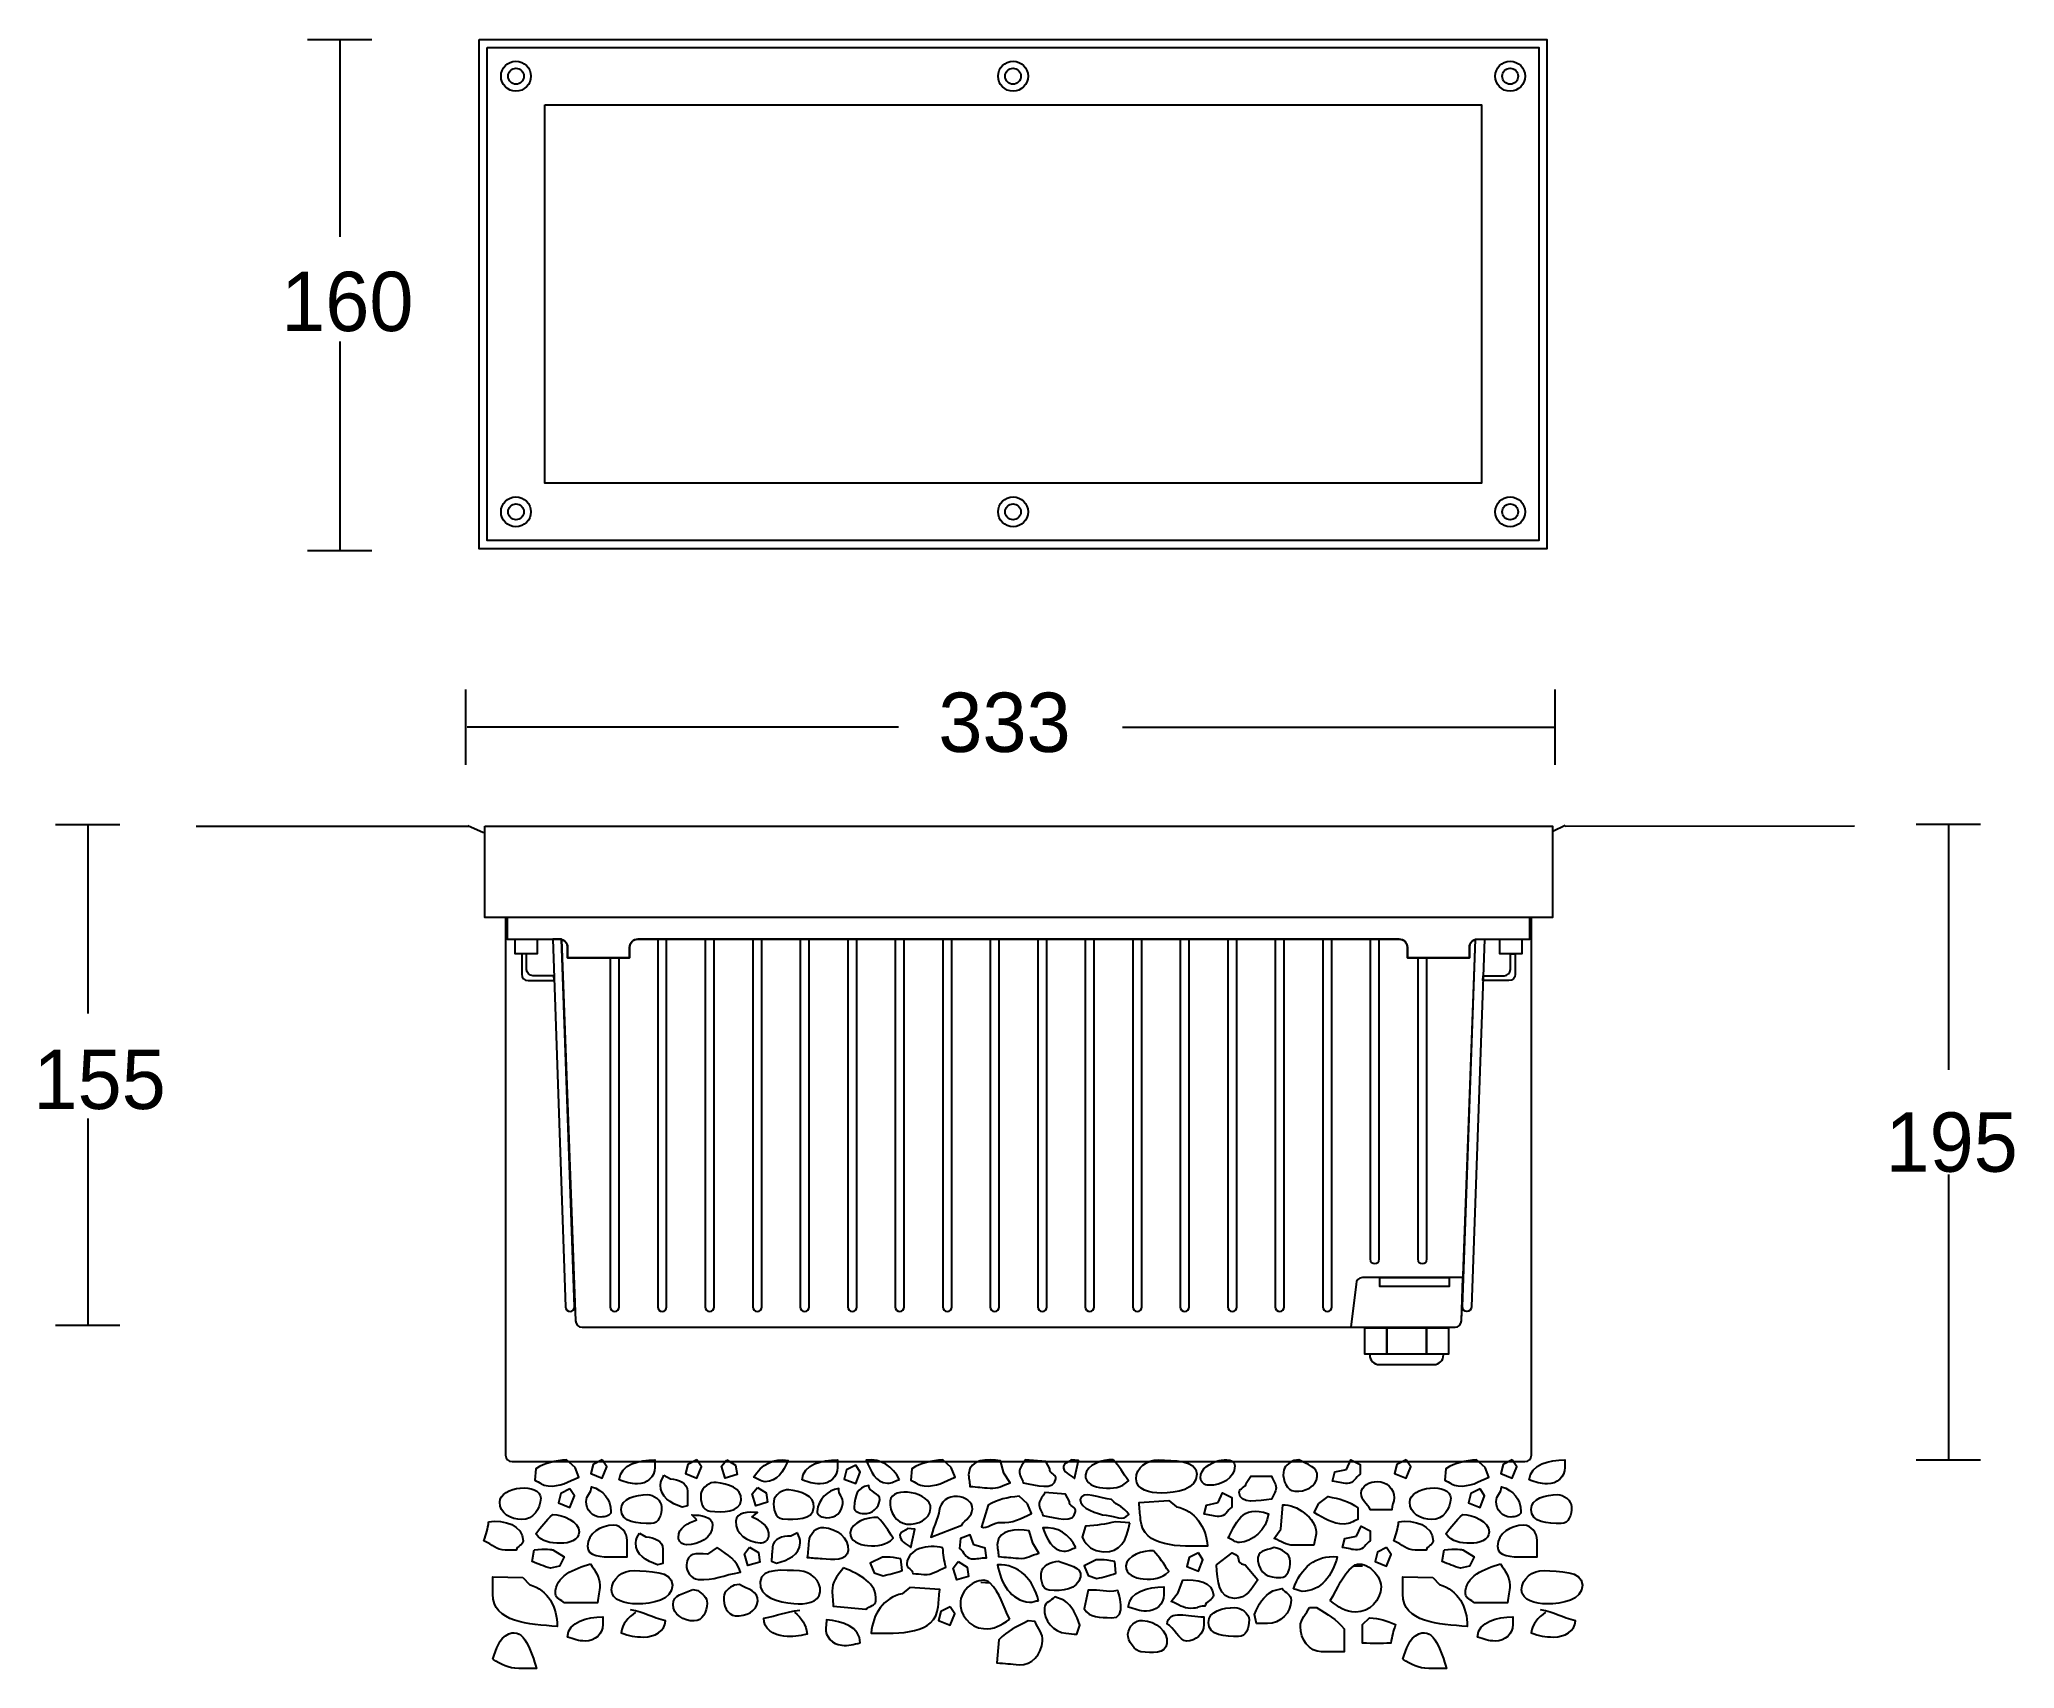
# Model space of a CAD drawing. Extents: x 4 to 205, y 67 to 233.
import ezdxf

# ---------------------------------------------------------------- set-up
doc = ezdxf.new("R2010")
doc.units = 0
doc.layers.add('LIVELLO_1', color=160, linetype='Continuous')
doc.styles.add('STD', font='txt')

# ---------------------------------------------------------------- blocks, each defined once
blk = doc.blocks.new('AI9-BLK6')
at = {"layer": 'LIVELLO_1', "color": 7}
for p, q in [((-5.33, -1.83), (-4.39, -1.91)), ((33.48, -0.2), (32.54, -0.2))]:
    blk.add_line(p, q, dxfattribs=at)
for points in [[(-43.78, 10.59), (-44.71, 10.12), (-44.95, 9.19), (-43.78, 8.72), (-43.31, 9.89)], [(-34.16, 10.59), (-35.1, 10.12), (-35.33, 9.19), (-34.16, 8.72), (-33.69, 9.89)], [(-31.13, 10.59), (-30.24, 10.04), (-30.09, 9.09), (-31.3, 8.72), (-31.66, 9.93)], [(-18.03, 10.04), (-18.96, 9.57), (-19.2, 8.63), (-18.03, 8.17), (-17.56, 9.34)], [(37.9, 10.59), (36.97, 10.12), (36.73, 9.19), (37.9, 8.72), (38.37, 9.89)], [(48.69, 10.59), (47.76, 10.12), (47.52, 9.19), (48.69, 8.72), (49.16, 9.89)], [(-47.06, 7.63), (-48, 7.16), (-48.23, 6.23), (-47.06, 5.76), (-46.59, 6.93)], [(-28.02, 7.79), (-27.13, 7.24), (-26.98, 6.28), (-28.19, 5.92), (-28.55, 7.13)], [(45.41, 7.63), (44.47, 7.16), (44.24, 6.23), (45.41, 5.76), (45.88, 6.93)], [(-28.82, 1.71), (-27.92, 1.16), (-27.77, 0.2), (-28.98, -0.16), (-29.34, 1.05)], [(-7.6, 0.25), (-6.7, -0.3), (-6.55, -1.25), (-7.76, -1.61), (-8.13, -0.41)], [(16.79, 1.15), (15.86, 0.68), (15.62, -0.26), (16.79, -0.73), (17.26, 0.44)], [(35.92, 1.68), (34.98, 1.21), (34.75, 0.27), (35.92, -0.2), (36.39, 0.97)], [(-8.44, -4.33), (-9.37, -4.8), (-9.61, -5.74), (-8.44, -6.21), (-7.97, -5.04)]]:
    blk.add_lwpolyline(points, close=True, dxfattribs=at)
for points, knots in [([(-46.53, 9.81), (-46.53, 9.81), (-46.15, 8.84), (-46.15, 8.84), (-47.25, 8.35), (-48.06, 7.83), (-49.28, 7.94), (-49.87, 7.99), (-50.13, 8.3), (-50.64, 8.52), (-50.64, 8.52), (-50.54, 9.69), (-50.54, 9.69), (-49.54, 10.31), (-48.59, 10.46), (-47.4, 10.59), (-47.4, 10.59), (-46.53, 9.81), (-46.53, 9.81)], [0, 0, 0, 0, 1, 1, 1, 2, 2, 2, 3, 3, 3, 4, 4, 4, 5, 5, 5, 6, 6, 6, 6]), ([(-42.05, 8.55), (-41.37, 8.34), (-40.92, 8.14), (-40.21, 8.14), (-39.25, 8.14), (-38.44, 8.86), (-38.44, 9.81), (-38.44, 10.11), (-38.47, 10.28), (-38.44, 10.59), (-40.04, 10.59), (-41.91, 10.15), (-42.05, 8.55)], [0, 0, 0, 0, 1, 1, 1, 2, 2, 2, 3, 3, 3, 4, 4, 4, 4]), ([(-28.4, 8.83), (-27.99, 8.71), (-27.69, 8.36), (-27.22, 8.36), (-25.99, 8.36), (-25.41, 9.41), (-24.88, 10.52), (-26.34, 10.82), (-27.63, 10.11), (-28.4, 8.83)], [0, 0, 0, 0, 1, 1, 1, 2, 2, 2, 3, 3, 3, 3]), ([(-23.48, 8.55), (-22.8, 8.34), (-22.36, 8.14), (-21.65, 8.14), (-20.69, 8.14), (-19.87, 8.86), (-19.87, 9.81), (-19.87, 10.11), (-19.91, 10.28), (-19.87, 10.59), (-21.47, 10.59), (-23.35, 10.15), (-23.48, 8.55)], [0, 0, 0, 0, 1, 1, 1, 2, 2, 2, 3, 3, 3, 4, 4, 4, 4]), ([(-13.59, 8.57), (-14.01, 8.49), (-14.33, 8.17), (-14.8, 8.21), (-16.03, 8.32), (-16.52, 9.42), (-16.95, 10.57), (-15.46, 10.74), (-14.24, 9.92), (-13.59, 8.57)], [0, 0, 0, 0, 1, 1, 1, 2, 2, 2, 3, 3, 3, 3]), ([(-8.32, 9.81), (-8.32, 9.81), (-7.93, 8.84), (-7.93, 8.84), (-9.03, 8.35), (-9.84, 7.83), (-11.07, 7.94), (-11.65, 7.99), (-11.91, 8.3), (-12.42, 8.52), (-12.42, 8.52), (-12.32, 9.69), (-12.32, 9.69), (-11.33, 10.31), (-10.37, 10.46), (-9.19, 10.59), (-9.19, 10.59), (-8.32, 9.81), (-8.32, 9.81)], [0, 0, 0, 0, 1, 1, 1, 2, 2, 2, 3, 3, 3, 4, 4, 4, 5, 5, 5, 6, 6, 6, 6]), ([(-2.96, 9.23), (-2.96, 9.23), (-2.34, 8.24), (-2.34, 8.24), (-3.12, 8.01), (-3.57, 7.64), (-4.38, 7.71), (-5.2, 7.78), (-5.61, 7.82), (-6.42, 7.89), (-6.44, 8.42), (-6.59, 8.73), (-6.54, 9.25), (-6.42, 10.6), (-4.65, 10.74), (-3.32, 10.5), (-3.32, 10.5), (-2.96, 9.23), (-2.96, 9.23)], [0, 0, 0, 0, 1, 1, 1, 2, 2, 2, 3, 3, 3, 4, 4, 4, 5, 5, 5, 6, 6, 6, 6]), ([(1.69, 9.67), (1.65, 9.2), (2.35, 9.14), (2.31, 8.67), (2.2, 7.39), (0.26, 8.03), (-1.02, 8.26), (-1.1, 8.68), (-1.42, 9), (-1.38, 9.46), (-1.34, 9.93), (-0.97, 10.19), (-0.82, 10.59), (-0.82, 10.59), (1.29, 10.41), (1.29, 10.41), (1.29, 10.41), (1.69, 9.67), (1.69, 9.67)], [0, 0, 0, 0, 1, 1, 1, 2, 2, 2, 3, 3, 3, 4, 4, 4, 5, 5, 5, 6, 6, 6, 6]), ([(3.85, 10.59), (3.85, 10.59), (4.61, 10.52), (4.61, 10.52), (4.61, 10.52), (4.21, 8.68), (4.21, 8.68), (3.72, 9.08), (3.03, 9.31), (3.09, 9.95), (3.12, 10.3), (3.71, 10.31), (3.85, 10.59)], [0, 0, 0, 0, 1, 1, 1, 2, 2, 2, 3, 3, 3, 4, 4, 4, 4]), ([(8.12, 10.58), (8.81, 9.87), (9.13, 9.3), (9.68, 8.46), (8.93, 7.74), (8.13, 7.64), (7.08, 7.73), (6.23, 7.8), (5.24, 8.2), (5.32, 9.05), (5.4, 10.07), (7.1, 10.67), (8.12, 10.58)], [0, 0, 0, 0, 1, 1, 1, 2, 2, 2, 3, 3, 3, 4, 4, 4, 4]), ([(12.74, 10.59), (11.58, 10.59), (10.46, 9.81), (10.46, 8.65), (10.46, 7.52), (11.89, 7.22), (13.01, 7.22), (14.58, 7.22), (16.63, 7.56), (16.63, 9.13), (16.63, 10.62), (14.24, 10.49), (12.74, 10.59)], [0, 0, 0, 0, 1, 1, 1, 2, 2, 2, 3, 3, 3, 4, 4, 4, 4]), ([(18.89, 10.52), (17.97, 10.24), (17.01, 9.73), (17.01, 8.75), (17.01, 8.34), (17.42, 8), (17.83, 8), (19.13, 8), (20.49, 8.68), (20.49, 9.97), (20.49, 10.89), (18.89, 10.52), (18.89, 10.52)], [0, 0, 0, 0, 1, 1, 1, 2, 2, 2, 3, 3, 3, 4, 4, 4, 4]), ([(27.01, 10.59), (27.85, 10.11), (28.97, 9.87), (28.88, 8.89), (28.79, 7.84), (27.64, 7.32), (26.59, 7.41), (25.75, 7.49), (25.35, 8.48), (25.43, 9.33), (25.48, 9.94), (25.98, 10.24), (26.49, 10.53), (26.49, 10.53), (27.01, 10.59), (27.01, 10.59)], [0, 0, 0, 0, 1, 1, 1, 2, 2, 2, 3, 3, 3, 4, 4, 4, 5, 5, 5, 5]), ([(31.83, 9.6), (31.83, 9.6), (30.65, 9.36), (30.65, 9.36), (30.65, 9.36), (30.42, 8.43), (30.42, 8.43), (31.01, 8.37), (31.36, 8.19), (31.94, 8.19), (32.59, 8.19), (32.76, 8.84), (33.23, 9.13), (33.23, 9.13), (33.23, 10.12), (33.23, 10.12), (33.23, 10.12), (32.29, 10.59), (32.29, 10.59), (32.29, 10.59), (31.83, 9.6), (31.83, 9.6)], [0, 0, 0, 0, 1, 1, 1, 2, 2, 2, 3, 3, 3, 4, 4, 4, 5, 5, 5, 6, 6, 6, 7, 7, 7, 7]), ([(45.94, 9.81), (45.94, 9.81), (46.32, 8.84), (46.32, 8.84), (45.22, 8.35), (44.41, 7.83), (43.19, 7.94), (42.61, 7.99), (42.34, 8.3), (41.83, 8.52), (41.83, 8.52), (41.93, 9.69), (41.93, 9.69), (42.93, 10.31), (43.88, 10.46), (45.07, 10.59), (45.07, 10.59), (45.94, 9.81), (45.94, 9.81)], [0, 0, 0, 0, 1, 1, 1, 2, 2, 2, 3, 3, 3, 4, 4, 4, 5, 5, 5, 6, 6, 6, 6]), ([(50.42, 8.55), (51.1, 8.34), (51.55, 8.14), (52.26, 8.14), (53.22, 8.14), (54.04, 8.86), (54.04, 9.81), (54.04, 10.11), (54, 10.28), (54.04, 10.59), (52.43, 10.59), (50.56, 10.15), (50.42, 8.55)], [0, 0, 0, 0, 1, 1, 1, 2, 2, 2, 3, 3, 3, 4, 4, 4, 4]), ([(-54.2, 6.29), (-54.2, 5.17), (-53.08, 4.52), (-51.95, 4.52), (-50.83, 4.52), (-50.04, 5.58), (-50.04, 6.7), (-50.04, 8.33), (-54.2, 7.93), (-54.2, 6.29)], [0, 0, 0, 0, 1, 1, 1, 2, 2, 2, 3, 3, 3, 3]), ([(-37.51, 9.02), (-37.68, 8.65), (-37.88, 8.44), (-37.88, 8.03), (-37.88, 6.81), (-36.83, 6.19), (-35.67, 5.78), (-35.67, 5.78), (-35.12, 5.92), (-35.12, 5.92), (-35.12, 5.92), (-35.12, 7.39), (-35.12, 7.39), (-35.12, 8.24), (-36.01, 8.58), (-36.86, 8.65), (-36.86, 8.65), (-37.51, 9.02), (-37.51, 9.02)], [0, 0, 0, 0, 1, 1, 1, 2, 2, 2, 3, 3, 3, 4, 4, 4, 5, 5, 5, 6, 6, 6, 6]), ([(-32.22, 8.29), (-31.03, 8.16), (-29.57, 7.72), (-29.67, 6.53), (-29.78, 5.2), (-31.53, 5.26), (-32.85, 5.37), (-33.63, 5.44), (-33.82, 6.38), (-33.75, 7.16), (-33.7, 7.77), (-32.82, 8.38), (-32.22, 8.29)], [0, 0, 0, 0, 1, 1, 1, 2, 2, 2, 3, 3, 3, 4, 4, 4, 4]), ([(-10.42, 5.64), (-10.52, 4.51), (-11.7, 3.97), (-12.82, 4.07), (-13.94, 4.17), (-14.63, 5.28), (-14.53, 6.41), (-14.38, 8.03), (-10.28, 7.27), (-10.42, 5.64)], [0, 0, 0, 0, 1, 1, 1, 2, 2, 2, 3, 3, 3, 3]), ([(21.64, 8.22), (21.64, 7.75), (20.94, 7.75), (20.94, 7.28), (20.94, 6), (22.93, 6.46), (24.22, 6.58), (24.34, 6.99), (24.69, 7.28), (24.69, 7.75), (24.69, 8.22), (24.34, 8.51), (24.22, 8.92), (24.22, 8.92), (22.11, 8.92), (22.11, 8.92), (22.11, 8.92), (21.64, 8.22), (21.64, 8.22)], [0, 0, 0, 0, 1, 1, 1, 2, 2, 2, 3, 3, 3, 4, 4, 4, 5, 5, 5, 6, 6, 6, 6]), ([(33.34, 7.21), (33.34, 6.45), (33.93, 6.16), (34.28, 5.51), (34.28, 5.51), (36.45, 5.51), (36.45, 5.51), (36.45, 5.98), (36.68, 6.27), (36.68, 6.74), (36.68, 7.68), (35.92, 8.38), (34.98, 8.38), (34.22, 8.38), (33.34, 7.97), (33.34, 7.21)], [0, 0, 0, 0, 1, 1, 1, 2, 2, 2, 3, 3, 3, 4, 4, 4, 5, 5, 5, 5]), ([(38.27, 6.29), (38.27, 5.17), (39.39, 4.52), (40.52, 4.52), (41.64, 4.52), (42.43, 5.58), (42.43, 6.7), (42.43, 8.33), (38.27, 7.93), (38.27, 6.29)], [0, 0, 0, 0, 1, 1, 1, 2, 2, 2, 3, 3, 3, 3]), ([(-45.42, 6.35), (-45.42, 5.5), (-44.77, 4.78), (-43.92, 4.78), (-43.48, 4.78), (-42.9, 4.89), (-42.9, 5.33), (-42.9, 6.59), (-43.68, 7.51), (-44.87, 7.85), (-44.87, 7.24), (-45.42, 6.97), (-45.42, 6.35)], [0, 0, 0, 0, 1, 1, 1, 2, 2, 2, 3, 3, 3, 4, 4, 4, 4]), ([(-39.18, 7.07), (-40.38, 7.03), (-41.87, 6.73), (-41.87, 5.53), (-41.87, 4.21), (-40.14, 4.11), (-38.81, 4.11), (-38.03, 4.11), (-37.75, 5.02), (-37.75, 5.81), (-37.75, 6.42), (-38.57, 7.1), (-39.18, 7.07)], [0, 0, 0, 0, 1, 1, 1, 2, 2, 2, 3, 3, 3, 4, 4, 4, 4]), ([(-24.82, 7.53), (-23.64, 7.4), (-22.17, 6.96), (-22.28, 5.77), (-22.39, 4.45), (-24.13, 4.5), (-25.45, 4.61), (-26.24, 4.68), (-26.43, 5.62), (-26.36, 6.4), (-26.31, 7.01), (-25.43, 7.62), (-24.82, 7.53)], [0, 0, 0, 0, 1, 1, 1, 2, 2, 2, 3, 3, 3, 4, 4, 4, 4]), ([(-19.33, 6.15), (-19.41, 5.3), (-20.11, 4.64), (-20.96, 4.71), (-21.41, 4.75), (-21.98, 4.91), (-21.94, 5.35), (-21.82, 6.6), (-20.96, 7.45), (-19.75, 7.69), (-19.8, 7.08), (-19.28, 6.76), (-19.33, 6.15)], [0, 0, 0, 0, 1, 1, 1, 2, 2, 2, 3, 3, 3, 4, 4, 4, 4]), ([(-15.58, 6.56), (-15.66, 5.71), (-16.37, 5.05), (-17.21, 5.13), (-17.66, 5.17), (-18.23, 5.32), (-18.19, 5.76), (-18.08, 7.02), (-17.93, 7.75), (-16.71, 7.99), (-16.76, 7.37), (-15.53, 7.17), (-15.58, 6.56)], [0, 0, 0, 0, 1, 1, 1, 2, 2, 2, 3, 3, 3, 4, 4, 4, 4]), ([(-6.17, 5.57), (-6.24, 4.81), (-6.85, 4.57), (-7.25, 3.96), (-7.25, 3.96), (-10.38, 2.72), (-10.38, 2.72), (-10.34, 3.18), (-9.58, 4.93), (-9.54, 5.4), (-9.46, 6.33), (-8.64, 6.96), (-7.7, 6.88), (-6.94, 6.81), (-6.11, 6.33), (-6.17, 5.57)], [0, 0, 0, 0, 1, 1, 1, 2, 2, 2, 3, 3, 3, 4, 4, 4, 5, 5, 5, 5]), ([(-0.56, 6.11), (-0.56, 6.11), (-0.17, 5.13), (-0.17, 5.13), (-1.28, 4.64), (-2.08, 4.12), (-3.31, 4.23), (-3.9, 4.28), (-4.74, 3.55), (-5.25, 3.77), (-5.25, 3.77), (-4.57, 5.99), (-4.57, 5.99), (-3.57, 6.6), (-2.62, 6.76), (-1.43, 6.89), (-1.43, 6.89), (-0.56, 6.11), (-0.56, 6.11)], [0, 0, 0, 0, 1, 1, 1, 2, 2, 2, 3, 3, 3, 4, 4, 4, 5, 5, 5, 6, 6, 6, 6]), ([(3.69, 6.35), (3.65, 5.88), (4.35, 5.82), (4.31, 5.35), (4.2, 4.07), (2.26, 4.71), (0.98, 4.94), (0.9, 5.36), (0.58, 5.68), (0.62, 6.15), (0.66, 6.61), (1.03, 6.87), (1.19, 7.27), (1.19, 7.27), (3.29, 7.09), (3.29, 7.09), (3.29, 7.09), (3.69, 6.35), (3.69, 6.35)], [0, 0, 0, 0, 1, 1, 1, 2, 2, 2, 3, 3, 3, 4, 4, 4, 5, 5, 5, 6, 6, 6, 6]), ([(7.95, 6.55), (8.64, 5.84), (9.2, 5.87), (9.74, 5.03), (8.99, 4.31), (8.47, 4.87), (7.42, 4.96), (6.57, 5.04), (4.7, 5.7), (4.78, 6.55), (4.87, 7.57), (6.93, 6.64), (7.95, 6.55)], [0, 0, 0, 0, 1, 1, 1, 2, 2, 2, 3, 3, 3, 4, 4, 4, 4]), ([(13.8, 6.46), (13.8, 6.46), (10.76, 6.26), (10.76, 6.26), (10.82, 5.56), (10.85, 5.21), (10.92, 4.51), (11.16, 1.65), (14.86, 1.79), (17.73, 1.81), (17.56, 3.79), (16.48, 5.41), (14.56, 5.83), (14.56, 5.83), (13.8, 6.46), (13.8, 6.46)], [0, 0, 0, 0, 1, 1, 1, 2, 2, 2, 3, 3, 3, 4, 4, 4, 5, 5, 5, 5]), ([(18.79, 6.24), (18.79, 6.24), (17.62, 6), (17.62, 6), (17.62, 6), (17.38, 5.07), (17.38, 5.07), (17.97, 5.01), (18.32, 4.83), (18.9, 4.83), (19.55, 4.83), (19.72, 5.47), (20.19, 5.77), (20.19, 5.77), (20.19, 6.76), (20.19, 6.76), (20.19, 6.76), (19.26, 7.23), (19.26, 7.23), (19.26, 7.23), (18.79, 6.24), (18.79, 6.24)], [0, 0, 0, 0, 1, 1, 1, 2, 2, 2, 3, 3, 3, 4, 4, 4, 5, 5, 5, 6, 6, 6, 7, 7, 7, 7]), ([(19.8, 2.65), (20.21, 2.54), (20.5, 2.19), (20.97, 2.19), (22.2, 2.19), (23.77, 3.51), (23.91, 5.1), (21.15, 6.16), (20.56, 3.94), (19.8, 2.65)], [0, 0, 0, 0, 1, 1, 1, 2, 2, 2, 3, 3, 3, 3]), ([(25.18, 3.55), (25.18, 3.55), (24.48, 2.61), (24.48, 2.61), (25.24, 2.32), (25.65, 1.91), (26.47, 1.91), (26.47, 1.91), (28.52, 1.91), (28.52, 1.91), (28.58, 2.44), (28.76, 2.73), (28.76, 3.26), (28.76, 4.6), (26.71, 6.14), (25.36, 6.02), (25.36, 6.02), (25.18, 3.55), (25.18, 3.55)], [0, 0, 0, 0, 1, 1, 1, 2, 2, 2, 3, 3, 3, 4, 4, 4, 5, 5, 5, 6, 6, 6, 6]), ([(29.03, 6.17), (29.03, 6.17), (28.56, 5.23), (28.56, 5.23), (29.62, 4.64), (30.38, 4.06), (31.61, 4.06), (32.19, 4.06), (32.48, 4.35), (33.01, 4.52), (33.01, 4.52), (33.01, 5.7), (33.01, 5.7), (32.08, 6.4), (31.14, 6.63), (29.97, 6.87), (29.97, 6.87), (29.03, 6.17), (29.03, 6.17)], [0, 0, 0, 0, 1, 1, 1, 2, 2, 2, 3, 3, 3, 4, 4, 4, 5, 5, 5, 6, 6, 6, 6]), ([(47.05, 6.35), (47.05, 5.5), (47.7, 4.78), (48.55, 4.78), (48.99, 4.78), (49.57, 4.89), (49.57, 5.33), (49.57, 6.59), (48.79, 7.51), (47.6, 7.85), (47.6, 7.24), (47.05, 6.97), (47.05, 6.35)], [0, 0, 0, 0, 1, 1, 1, 2, 2, 2, 3, 3, 3, 4, 4, 4, 4]), ([(53.29, 7.07), (52.09, 7.03), (50.6, 6.73), (50.6, 5.53), (50.6, 4.21), (52.33, 4.11), (53.66, 4.11), (54.44, 4.11), (54.72, 5.02), (54.72, 5.81), (54.72, 6.42), (53.9, 7.1), (53.29, 7.07)], [0, 0, 0, 0, 1, 1, 1, 2, 2, 2, 3, 3, 3, 4, 4, 4, 4]), ([(-55.33, 4.3), (-55.39, 3.53), (-55.57, 3.07), (-55.8, 2.36), (-54.92, 1.95), (-54.57, 1.43), (-53.64, 1.43), (-53.64, 1.43), (-52.52, 1.43), (-52.52, 1.43), (-52.46, 1.84), (-51.82, 1.9), (-51.82, 2.36), (-51.82, 3.94), (-53.75, 4.53), (-55.33, 4.3)], [0, 0, 0, 0, 1, 1, 1, 2, 2, 2, 3, 3, 3, 4, 4, 4, 5, 5, 5, 5]), ([(-48.8, 5.04), (-49.55, 4.39), (-49.93, 3.85), (-50.54, 3.06), (-49.86, 2.27), (-49.07, 2.11), (-48.02, 2.11), (-47.16, 2.11), (-46.14, 2.41), (-46.14, 3.27), (-46.14, 4.29), (-47.78, 5.04), (-48.8, 5.04)], [0, 0, 0, 0, 1, 1, 1, 2, 2, 2, 3, 3, 3, 4, 4, 4, 4]), ([(-34.17, 4.48), (-35.09, 4.21), (-36.05, 3.69), (-36.05, 2.71), (-36.05, 2.3), (-35.64, 1.96), (-35.23, 1.96), (-33.94, 1.96), (-32.57, 2.64), (-32.57, 3.94), (-32.57, 4.86), (-33.77, 4.99), (-34.69, 4.99), (-34.69, 4.99), (-34.17, 4.48), (-34.17, 4.48)], [0, 0, 0, 0, 1, 1, 1, 2, 2, 2, 3, 3, 3, 4, 4, 4, 5, 5, 5, 5]), ([(-28.57, 4.76), (-27.67, 4.41), (-26.77, 3.82), (-26.86, 2.84), (-26.89, 2.43), (-27.33, 2.12), (-27.74, 2.16), (-29.03, 2.27), (-30.32, 3.07), (-30.21, 4.36), (-30.13, 5.28), (-28.93, 5.31), (-28.01, 5.23), (-28.01, 5.23), (-28.57, 4.76), (-28.57, 4.76)], [0, 0, 0, 0, 1, 1, 1, 2, 2, 2, 3, 3, 3, 4, 4, 4, 5, 5, 5, 5]), ([(-15.78, 4.74), (-15.09, 4.03), (-14.76, 3.45), (-14.22, 2.62), (-14.97, 1.9), (-15.76, 1.79), (-16.82, 1.89), (-17.66, 1.96), (-18.65, 2.35), (-18.58, 3.2), (-18.49, 4.22), (-16.79, 4.83), (-15.78, 4.74)], [0, 0, 0, 0, 1, 1, 1, 2, 2, 2, 3, 3, 3, 4, 4, 4, 4]), ([(9.82, 4.18), (9.56, 2.5), (8.85, 1.11), (7.16, 1.26), (5.99, 1.36), (5.55, 1.73), (4.99, 2.72), (4.99, 2.72), (5.33, 3.86), (5.33, 3.86), (6.57, 3.93), (7.22, 4.05), (8.42, 4.3), (8.42, 4.3), (9.82, 4.18), (9.82, 4.18)], [0, 0, 0, 0, 1, 1, 1, 2, 2, 2, 3, 3, 3, 4, 4, 4, 5, 5, 5, 5]), ([(37.14, 4.3), (37.08, 3.53), (36.9, 3.07), (36.67, 2.36), (37.55, 1.95), (37.9, 1.43), (38.83, 1.43), (38.83, 1.43), (39.95, 1.43), (39.95, 1.43), (40.01, 1.84), (40.65, 1.9), (40.65, 2.36), (40.65, 3.94), (38.72, 4.53), (37.14, 4.3)], [0, 0, 0, 0, 1, 1, 1, 2, 2, 2, 3, 3, 3, 4, 4, 4, 5, 5, 5, 5]), ([(43.67, 5.04), (42.92, 4.39), (42.54, 3.85), (41.93, 3.06), (42.61, 2.27), (43.4, 2.11), (44.45, 2.11), (45.3, 2.11), (46.33, 2.41), (46.33, 3.27), (46.33, 4.29), (44.69, 5.04), (43.67, 5.04)], [0, 0, 0, 0, 1, 1, 1, 2, 2, 2, 3, 3, 3, 4, 4, 4, 4]), ([(-42.62, 3.94), (-41.84, 3.94), (-41.26, 3.19), (-41.26, 2.4), (-41.26, 2.4), (-41.26, 0.73), (-41.26, 0.73), (-41.26, 0.73), (-42.73, 0.73), (-42.73, 0.73), (-43.82, 0.73), (-45.28, 0.73), (-45.28, 1.82), (-45.28, 3.15), (-43.95, 3.94), (-42.62, 3.94)], [0, 0, 0, 0, 1, 1, 1, 2, 2, 2, 3, 3, 3, 4, 4, 4, 5, 5, 5, 5]), ([(-40, 3.15), (-40.17, 2.78), (-40.38, 2.57), (-40.38, 2.16), (-40.38, 0.94), (-39.32, 0.32), (-38.16, -0.08), (-38.16, -0.08), (-37.62, 0.05), (-37.62, 0.05), (-37.62, 0.05), (-37.62, 1.52), (-37.62, 1.52), (-37.62, 2.37), (-38.5, 2.71), (-39.35, 2.78), (-39.35, 2.78), (-40, 3.15), (-40, 3.15)], [0, 0, 0, 0, 1, 1, 1, 2, 2, 2, 3, 3, 3, 4, 4, 4, 5, 5, 5, 6, 6, 6, 6]), ([(-23.95, 3.16), (-23.82, 2.77), (-23.63, 2.55), (-23.66, 2.15), (-23.77, 0.93), (-24.88, 0.41), (-26.07, 0.1), (-26.07, 0.1), (-26.6, 0.28), (-26.6, 0.28), (-26.55, 0.86), (-26.52, 1.17), (-26.47, 1.74), (-26.4, 2.59), (-25.49, 2.85), (-24.63, 2.85), (-24.63, 2.85), (-23.95, 3.16), (-23.95, 3.16)], [0, 0, 0, 0, 1, 1, 1, 2, 2, 2, 3, 3, 3, 4, 4, 4, 5, 5, 5, 6, 6, 6, 6]), ([(-21.27, 3.72), (-22.05, 3.78), (-22.69, 3.09), (-22.76, 2.31), (-22.82, 1.66), (-22.85, 1.29), (-22.91, 0.64), (-22.33, 0.59), (-22.03, 0.57), (-21.45, 0.52), (-20.36, 0.42), (-18.9, 0.29), (-18.81, 1.38), (-18.69, 2.7), (-19.95, 3.6), (-21.27, 3.72)], [0, 0, 0, 0, 1, 1, 1, 2, 2, 2, 3, 3, 3, 4, 4, 4, 5, 5, 5, 5]), ([(-12.78, 3.61), (-12.78, 3.61), (-12.02, 3.54), (-12.02, 3.54), (-12.02, 3.54), (-12.41, 1.69), (-12.41, 1.69), (-12.91, 2.09), (-13.59, 2.33), (-13.54, 2.97), (-13.51, 3.32), (-12.92, 3.33), (-12.78, 3.61)], [0, 0, 0, 0, 1, 1, 1, 2, 2, 2, 3, 3, 3, 4, 4, 4, 4]), ([(-9.16, 1.66), (-9.17, 0.9), (-9.03, 0.41), (-8.86, -0.31), (-9.77, -0.64), (-10.17, -1.13), (-11.1, -1.05), (-11.51, -1.01), (-11.8, -0.99), (-12.21, -0.95), (-12.23, -0.54), (-12.87, -0.42), (-12.83, 0.04), (-12.69, 1.62), (-10.71, 2.03), (-9.16, 1.66)], [0, 0, 0, 0, 1, 1, 1, 2, 2, 2, 3, 3, 3, 4, 4, 4, 5, 5, 5, 5]), ([(-6.03, 1.94), (-6.03, 1.94), (-4.88, 1.6), (-4.88, 1.6), (-4.88, 1.6), (-4.73, 0.65), (-4.73, 0.65), (-5.32, 0.64), (-5.68, 0.5), (-6.27, 0.55), (-6.91, 0.6), (-7.03, 1.26), (-7.47, 1.59), (-7.47, 1.59), (-7.38, 2.59), (-7.38, 2.59), (-7.38, 2.59), (-6.41, 2.97), (-6.41, 2.97), (-6.41, 2.97), (-6.03, 1.94), (-6.03, 1.94)], [0, 0, 0, 0, 1, 1, 1, 2, 2, 2, 3, 3, 3, 4, 4, 4, 5, 5, 5, 6, 6, 6, 7, 7, 7, 7]), ([(-0.04, 2.11), (-0.04, 2.11), (0.58, 1.11), (0.58, 1.11), (-0.21, 0.89), (-0.65, 0.52), (-1.47, 0.59), (-2.29, 0.66), (-2.69, 0.69), (-3.51, 0.77), (-3.52, 1.3), (-3.67, 1.6), (-3.63, 2.13), (-3.51, 3.47), (-1.73, 3.61), (-0.4, 3.37), (-0.4, 3.37), (-0.04, 2.11), (-0.04, 2.11)], [0, 0, 0, 0, 1, 1, 1, 2, 2, 2, 3, 3, 3, 4, 4, 4, 5, 5, 5, 6, 6, 6, 6]), ([(4.34, 1.67), (3.92, 1.59), (3.6, 1.27), (3.13, 1.31), (1.91, 1.42), (1.42, 2.52), (0.99, 3.67), (2.47, 3.83), (3.69, 3.02), (4.34, 1.67)], [0, 0, 0, 0, 1, 1, 1, 2, 2, 2, 3, 3, 3, 3]), ([(32.85, 2.84), (32.85, 2.84), (31.69, 2.61), (31.69, 2.61), (31.69, 2.61), (31.45, 1.67), (31.45, 1.67), (32.04, 1.61), (32.39, 1.44), (32.97, 1.44), (33.62, 1.44), (33.79, 2.08), (34.26, 2.37), (34.26, 2.37), (34.26, 3.37), (34.26, 3.37), (34.26, 3.37), (33.32, 3.84), (33.32, 3.84), (33.32, 3.84), (32.85, 2.84), (32.85, 2.84)], [0, 0, 0, 0, 1, 1, 1, 2, 2, 2, 3, 3, 3, 4, 4, 4, 5, 5, 5, 6, 6, 6, 7, 7, 7, 7]), ([(49.85, 3.94), (50.63, 3.94), (51.21, 3.19), (51.21, 2.4), (51.21, 2.4), (51.21, 0.73), (51.21, 0.73), (51.21, 0.73), (49.74, 0.73), (49.74, 0.73), (48.65, 0.73), (47.19, 0.73), (47.19, 1.82), (47.19, 3.15), (48.52, 3.94), (49.85, 3.94)], [0, 0, 0, 0, 1, 1, 1, 2, 2, 2, 3, 3, 3, 4, 4, 4, 5, 5, 5, 5]), ([(-50.69, 1.44), (-50.69, 1.44), (-50.92, 0.27), (-50.92, 0.27), (-50.23, -0.02), (-49.75, -0.2), (-49.05, -0.43), (-49.05, -0.43), (-48.11, -0.2), (-48.11, -0.2), (-48.11, -0.2), (-47.65, 0.74), (-47.65, 0.74), (-47.65, 0.74), (-48.82, 1.44), (-48.82, 1.44), (-48.82, 1.44), (-49.58, 1.62), (-50.69, 1.44)], [0, 0, 0, 0, 1, 1, 1, 2, 2, 2, 3, 3, 3, 4, 4, 4, 5, 5, 5, 6, 6, 6, 6]), ([(-44.97, 0.04), (-46.67, -0.49), (-48.54, -1.19), (-48.54, -3.01), (-48.54, -3.54), (-47.96, -3.59), (-47.61, -3.95), (-47.61, -3.95), (-44.27, -3.95), (-44.27, -3.95), (-44.21, -3.24), (-44.03, -2.83), (-44.03, -2.13), (-44.03, -1.19), (-44.56, -0.72), (-44.97, 0.04)], [0, 0, 0, 0, 1, 1, 1, 2, 2, 2, 3, 3, 3, 4, 4, 4, 5, 5, 5, 5]), ([(-32.09, 1.67), (-30.96, 0.88), (-30.11, 0.43), (-29.74, -0.83), (-31.48, -1.09), (-32.35, -1.7), (-34.05, -1.55), (-34.76, -1.48), (-35.28, -0.79), (-35.22, -0.07), (-35.11, 1.15), (-34.3, 1.11), (-33.08, 1), (-33.08, 1), (-32.09, 1.67), (-32.09, 1.67)], [0, 0, 0, 0, 1, 1, 1, 2, 2, 2, 3, 3, 3, 4, 4, 4, 5, 5, 5, 5]), ([(-13.45, 0.53), (-13.45, 0.53), (-13.32, -0.66), (-13.32, -0.66), (-14.04, -0.89), (-14.53, -1.02), (-15.25, -1.2), (-15.25, -1.2), (-16.16, -0.88), (-16.16, -0.88), (-16.16, -0.88), (-16.55, 0.1), (-16.55, 0.1), (-16.55, 0.1), (-15.32, 0.69), (-15.32, 0.69), (-15.32, 0.69), (-14.54, 0.8), (-13.45, 0.53)], [0, 0, 0, 0, 1, 1, 1, 2, 2, 2, 3, 3, 3, 4, 4, 4, 5, 5, 5, 6, 6, 6, 6]), ([(2.59, 0.31), (1.81, 0.2), (0.9, -0.13), (0.83, -0.94), (0.77, -1.65), (0.92, -2.6), (1.62, -2.66), (2.96, -2.78), (4.51, -2.62), (4.8, -1.29), (5.01, -0.25), (3.49, -0.12), (2.59, 0.31)], [0, 0, 0, 0, 1, 1, 1, 2, 2, 2, 3, 3, 3, 4, 4, 4, 4]), ([(8.29, 0.25), (8.29, 0.25), (8.42, -0.93), (8.42, -0.93), (7.69, -1.16), (7.21, -1.3), (6.49, -1.47), (6.49, -1.47), (5.58, -1.16), (5.58, -1.16), (5.58, -1.16), (5.19, -0.18), (5.19, -0.18), (5.19, -0.18), (6.42, 0.42), (6.42, 0.42), (6.42, 0.42), (7.19, 0.52), (8.29, 0.25)], [0, 0, 0, 0, 1, 1, 1, 2, 2, 2, 3, 3, 3, 4, 4, 4, 5, 5, 5, 6, 6, 6, 6]), ([(12.22, 1.35), (12.92, 0.64), (13.24, 0.06), (13.78, -0.77), (13.04, -1.49), (12.24, -1.59), (11.19, -1.5), (10.34, -1.43), (9.35, -1.03), (9.42, -0.18), (9.51, 0.84), (11.21, 1.44), (12.22, 1.35)], [0, 0, 0, 0, 1, 1, 1, 2, 2, 2, 3, 3, 3, 4, 4, 4, 4]), ([(18.64, -0.06), (18.76, -1.76), (18.8, -3.48), (20.5, -3.48), (21.67, -3.48), (22.2, -2.54), (22.84, -1.6), (22.84, -1.6), (21.55, -0.06), (21.55, -0.06), (20.32, 0.11), (21.4, 0.78), (20.23, 1.13), (20.23, 1.13), (18.64, -0.06), (18.64, -0.06)], [0, 0, 0, 0, 1, 1, 1, 2, 2, 2, 3, 3, 3, 4, 4, 4, 5, 5, 5, 5]), ([(24.48, 1.68), (25.24, 1.5), (26.12, 1.09), (26.12, 0.27), (26.12, -0.43), (25.89, -1.37), (25.18, -1.37), (23.84, -1.37), (23.02, -1.01), (22.85, 0.34), (22.73, 1.39), (23.55, 1.33), (24.48, 1.68)], [0, 0, 0, 0, 1, 1, 1, 2, 2, 2, 3, 3, 3, 4, 4, 4, 4]), ([(26.46, -2.54), (26.81, -2.54), (26.98, -2.77), (27.33, -2.77), (29.26, -2.77), (30.44, -1.13), (30.91, 0.74), (28.74, 0.97), (27.16, -0.43), (26.46, -2.54)], [0, 0, 0, 0, 1, 1, 1, 2, 2, 2, 3, 3, 3, 3]), ([(30.2, -3.71), (31.08, -4.41), (31.67, -4.88), (32.78, -4.88), (34.18, -4.88), (35.35, -3.71), (35.35, -2.3), (35.35, -0.96), (33.54, 0.57), (32.54, -0.2), (31.31, -1.19), (31.08, -2.36), (30.2, -3.71)], [0, 0, 0, 0, 1, 1, 1, 2, 2, 2, 3, 3, 3, 4, 4, 4, 4]), ([(41.78, 1.44), (41.78, 1.44), (41.55, 0.27), (41.55, 0.27), (42.25, -0.02), (42.72, -0.2), (43.42, -0.43), (43.42, -0.43), (44.35, -0.2), (44.35, -0.2), (44.35, -0.2), (44.82, 0.74), (44.82, 0.74), (44.82, 0.74), (43.65, 1.44), (43.65, 1.44), (43.65, 1.44), (42.89, 1.62), (41.78, 1.44)], [0, 0, 0, 0, 1, 1, 1, 2, 2, 2, 3, 3, 3, 4, 4, 4, 5, 5, 5, 6, 6, 6, 6]), ([(47.5, 0.04), (45.8, -0.49), (43.93, -1.19), (43.93, -3.01), (43.93, -3.54), (44.51, -3.59), (44.86, -3.95), (44.86, -3.95), (48.2, -3.95), (48.2, -3.95), (48.26, -3.24), (48.44, -2.83), (48.44, -2.13), (48.44, -1.19), (47.91, -0.72), (47.5, 0.04)], [0, 0, 0, 0, 1, 1, 1, 2, 2, 2, 3, 3, 3, 4, 4, 4, 5, 5, 5, 5]), ([(-51.86, -1.37), (-51.86, -1.37), (-54.91, -1.31), (-54.91, -1.31), (-54.91, -1.31), (-54.91, -3.07), (-54.91, -3.07), (-54.91, -5.93), (-51.22, -6.11), (-48.35, -6.34), (-48.35, -4.35), (-49.29, -2.66), (-51.16, -2.07), (-51.16, -2.07), (-51.86, -1.37), (-51.86, -1.37)], [0, 0, 0, 0, 1, 1, 1, 2, 2, 2, 3, 3, 3, 4, 4, 4, 5, 5, 5, 5]), ([(-40.55, -0.66), (-41.7, -0.66), (-42.83, -1.45), (-42.83, -2.61), (-42.83, -3.73), (-41.4, -4.04), (-40.27, -4.04), (-38.7, -4.04), (-36.66, -3.7), (-36.66, -2.13), (-36.66, -0.63), (-39.05, -0.77), (-40.55, -0.66)], [0, 0, 0, 0, 1, 1, 1, 2, 2, 2, 3, 3, 3, 4, 4, 4, 4]), ([(-23.74, -0.68), (-22.59, -0.79), (-21.54, -1.67), (-21.64, -2.82), (-21.74, -3.94), (-23.19, -4.12), (-24.31, -4.02), (-25.87, -3.89), (-27.88, -3.37), (-27.74, -1.81), (-27.61, -0.31), (-25.24, -0.66), (-23.74, -0.68)], [0, 0, 0, 0, 1, 1, 1, 2, 2, 2, 3, 3, 3, 4, 4, 4, 4]), ([(-19.27, -0.37), (-17.63, -1.05), (-15.82, -1.91), (-15.98, -3.72), (-16.03, -4.24), (-16.61, -4.25), (-16.99, -4.57), (-16.99, -4.57), (-20.32, -4.28), (-20.32, -4.28), (-20.32, -3.57), (-20.46, -3.15), (-20.4, -2.45), (-20.31, -1.51), (-19.75, -1.09), (-19.27, -0.37)], [0, 0, 0, 0, 1, 1, 1, 2, 2, 2, 3, 3, 3, 4, 4, 4, 5, 5, 5, 5]), ([(-2.37, -5.61), (-3.31, -6.24), (-3.93, -6.65), (-5.04, -6.56), (-6.44, -6.43), (-7.5, -5.16), (-7.38, -3.76), (-7.26, -2.42), (-5.32, -1.06), (-4.39, -1.91), (-3.26, -3.01), (-3.13, -4.2), (-2.37, -5.61)], [0, 0, 0, 0, 1, 1, 1, 2, 2, 2, 3, 3, 3, 4, 4, 4, 4]), ([(0.54, -3.72), (0.19, -3.68), (0, -3.9), (-0.36, -3.87), (-2.28, -3.7), (-3.3, -1.97), (-3.61, -0.06), (-1.43, -0.01), (0.02, -1.56), (0.54, -3.72)], [0, 0, 0, 0, 1, 1, 1, 2, 2, 2, 3, 3, 3, 3]), ([(14.75, -2.87), (14.75, -2.87), (14.04, -3.8), (14.04, -3.8), (14.8, -4.09), (15.21, -4.5), (16.03, -4.5), (16.85, -4.5), (16.63, -4.27), (17.45, -4.27), (17.51, -3.74), (18.32, -3.68), (18.32, -3.16), (18.32, -1.81), (16.56, -1.52), (15.21, -1.64), (15.21, -1.64), (14.75, -2.87), (14.75, -2.87)], [0, 0, 0, 0, 1, 1, 1, 2, 2, 2, 3, 3, 3, 4, 4, 4, 5, 5, 5, 6, 6, 6, 6]), ([(40.61, -1.37), (40.61, -1.37), (37.56, -1.31), (37.56, -1.31), (37.56, -1.31), (37.56, -3.07), (37.56, -3.07), (37.56, -5.93), (41.25, -6.11), (44.12, -6.34), (44.12, -4.35), (43.18, -2.66), (41.31, -2.07), (41.31, -2.07), (40.61, -1.37), (40.61, -1.37)], [0, 0, 0, 0, 1, 1, 1, 2, 2, 2, 3, 3, 3, 4, 4, 4, 5, 5, 5, 5]), ([(51.92, -0.66), (50.77, -0.66), (49.64, -1.45), (49.64, -2.61), (49.64, -3.73), (51.07, -4.04), (52.2, -4.04), (53.77, -4.04), (55.81, -3.7), (55.81, -2.13), (55.81, -0.63), (53.42, -0.77), (51.92, -0.66)], [0, 0, 0, 0, 1, 1, 1, 2, 2, 2, 3, 3, 3, 4, 4, 4, 4]), ([(-34.58, -2.57), (-35.47, -2.98), (-36.59, -3.12), (-36.59, -4.11), (-36.59, -5.16), (-35.5, -5.78), (-34.45, -5.78), (-33.59, -5.78), (-33.12, -4.82), (-33.12, -3.97), (-33.12, -3.36), (-33.59, -3.02), (-34.07, -2.68), (-34.07, -2.68), (-34.58, -2.57), (-34.58, -2.57)], [0, 0, 0, 0, 1, 1, 1, 2, 2, 2, 3, 3, 3, 4, 4, 4, 5, 5, 5, 5]), ([(-29.85, -2.07), (-29, -2.55), (-27.89, -2.79), (-27.98, -3.77), (-28.07, -4.82), (-29.21, -5.34), (-30.27, -5.25), (-31.11, -5.17), (-31.5, -4.18), (-31.43, -3.33), (-31.38, -2.72), (-30.87, -2.42), (-30.37, -2.13), (-30.37, -2.13), (-29.85, -2.07), (-29.85, -2.07)], [0, 0, 0, 0, 1, 1, 1, 2, 2, 2, 3, 3, 3, 4, 4, 4, 5, 5, 5, 5]), ([(-12.53, -2.37), (-12.53, -2.37), (-9.49, -2.58), (-9.49, -2.58), (-9.55, -3.28), (-9.58, -3.63), (-9.65, -4.33), (-9.9, -7.19), (-13.58, -7.04), (-16.46, -7.03), (-16.29, -5.04), (-15.21, -3.43), (-13.29, -3.01), (-13.29, -3.01), (-12.53, -2.37), (-12.53, -2.37)], [0, 0, 0, 0, 1, 1, 1, 2, 2, 2, 3, 3, 3, 4, 4, 4, 5, 5, 5, 5]), ([(3.11, -3.66), (4.05, -4.33), (4.39, -5.13), (4.76, -6.22), (4.76, -6.22), (4.45, -7.13), (4.45, -7.13), (4.04, -7.09), (3.75, -7.07), (3.34, -7.03), (2.06, -6.92), (1.05, -5.72), (1.16, -4.43), (1.21, -3.85), (1.8, -3.78), (2.19, -3.34), (2.19, -3.34), (3.11, -3.66), (3.11, -3.66)], [0, 0, 0, 0, 1, 1, 1, 2, 2, 2, 3, 3, 3, 4, 4, 4, 5, 5, 5, 6, 6, 6, 6]), ([(7.95, -5.46), (6.79, -5.36), (5.73, -5.52), (5.18, -4.53), (5.18, -4.53), (5.6, -2.65), (5.6, -2.65), (6.84, -2.58), (7.42, -2.93), (8.61, -2.68), (8.61, -2.68), (9.64, -5.61), (7.95, -5.46)], [0, 0, 0, 0, 1, 1, 1, 2, 2, 2, 3, 3, 3, 4, 4, 4, 4]), ([(9.67, -4.37), (10.35, -4.57), (10.8, -4.78), (11.51, -4.78), (12.47, -4.78), (13.29, -4.06), (13.29, -3.11), (13.29, -2.8), (13.25, -2.63), (13.29, -2.32), (11.68, -2.32), (9.81, -2.77), (9.67, -4.37)], [0, 0, 0, 0, 1, 1, 1, 2, 2, 2, 3, 3, 3, 4, 4, 4, 4]), ([(24.35, -2.71), (23.35, -3.3), (22.94, -4.06), (22.48, -5.11), (22.48, -5.11), (22.71, -6.05), (22.71, -6.05), (22.71, -6.05), (23.82, -6.05), (23.82, -6.05), (25.11, -6.05), (26.22, -4.94), (26.22, -3.65), (26.22, -3.06), (25.64, -2.95), (25.29, -2.48), (25.29, -2.48), (24.35, -2.71), (24.35, -2.71)], [0, 0, 0, 0, 1, 1, 1, 2, 2, 2, 3, 3, 3, 4, 4, 4, 5, 5, 5, 6, 6, 6, 6]), ([(-47.33, -7.41), (-46.65, -7.62), (-46.2, -7.82), (-45.49, -7.82), (-44.53, -7.82), (-43.71, -7.1), (-43.71, -6.15), (-43.71, -5.84), (-43.75, -5.67), (-43.71, -5.37), (-45.32, -5.37), (-47.19, -5.81), (-47.33, -7.41)], [0, 0, 0, 0, 1, 1, 1, 2, 2, 2, 3, 3, 3, 4, 4, 4, 4]), ([(-40.41, -4.89), (-41.19, -5.47), (-41.7, -6.01), (-41.87, -7), (-41.02, -7.28), (-40.48, -7.41), (-39.56, -7.41), (-38.5, -7.41), (-37.41, -6.83), (-37.34, -5.78), (-38.77, -5.4), (-39.45, -4.92), (-40.92, -4.65)], [0, 0, 0, 0, 1, 1, 1, 2, 2, 2, 3, 3, 3, 4, 4, 4, 4]), ([(-24.25, -4.89), (-23.52, -5.53), (-23.06, -6.12), (-22.97, -7.12), (-23.84, -7.32), (-24.4, -7.4), (-25.32, -7.32), (-26.37, -7.23), (-27.4, -6.56), (-27.38, -5.5), (-25.92, -5.25), (-25.2, -4.83), (-23.72, -4.69)], [0, 0, 0, 0, 1, 1, 1, 2, 2, 2, 3, 3, 3, 4, 4, 4, 4]), ([(-17.57, -8), (-18.27, -8.14), (-18.73, -8.31), (-19.45, -8.25), (-20.4, -8.16), (-21.15, -7.38), (-21.06, -6.43), (-21.04, -6.12), (-20.99, -5.96), (-21, -5.65), (-19.4, -5.79), (-17.57, -6.39), (-17.57, -8)], [0, 0, 0, 0, 1, 1, 1, 2, 2, 2, 3, 3, 3, 4, 4, 4, 4]), ([(0.2, -5.83), (0.49, -6.57), (1.04, -7.03), (0.96, -7.84), (0.85, -9.13), (-0.13, -10.33), (-1.42, -10.22), (-2.29, -10.14), (-2.82, -10.1), (-3.7, -10.02), (-3.7, -10.02), (-3.49, -7.69), (-3.49, -7.69), (-2.59, -6.77), (-1.73, -6.37), (-0.5, -5.78), (-0.5, -5.78), (0.2, -5.83), (0.2, -5.83)], [0, 0, 0, 0, 1, 1, 1, 2, 2, 2, 3, 3, 3, 4, 4, 4, 5, 5, 5, 6, 6, 6, 6]), ([(11.13, -5.72), (10.35, -5.65), (9.71, -6.35), (9.64, -7.13), (9.58, -7.78), (10.38, -8.87), (10.95, -8.92), (12.04, -9.02), (13.5, -9.15), (13.6, -8.06), (13.71, -6.73), (12.46, -5.84), (11.13, -5.72)], [0, 0, 0, 0, 1, 1, 1, 2, 2, 2, 3, 3, 3, 4, 4, 4, 4]), ([(13.62, -6.12), (14.3, -6.32), (14.86, -7.82), (15.58, -7.82), (16.53, -7.82), (17.35, -7.1), (17.35, -6.15), (17.35, -5.84), (17.32, -5.67), (17.35, -5.37), (15.75, -5.37), (13.75, -4.52), (13.62, -6.12)], [0, 0, 0, 0, 1, 1, 1, 2, 2, 2, 3, 3, 3, 4, 4, 4, 4]), ([(20.5, -4.41), (19.31, -4.44), (17.81, -4.75), (17.81, -5.94), (17.81, -7.27), (19.55, -7.37), (20.88, -7.37), (21.66, -7.37), (21.94, -6.45), (21.94, -5.67), (21.94, -5.05), (21.12, -4.38), (20.5, -4.41)], [0, 0, 0, 0, 1, 1, 1, 2, 2, 2, 3, 3, 3, 4, 4, 4, 4]), ([(28.1, -4.41), (27.74, -5.12), (27.16, -5.53), (27.16, -6.34), (27.16, -7.64), (28.04, -8.92), (29.32, -8.92), (29.32, -8.92), (31.61, -8.92), (31.61, -8.92), (31.61, -8.92), (31.61, -6.58), (31.61, -6.58), (30.79, -5.58), (29.97, -5.12), (28.8, -4.41), (28.8, -4.41), (28.1, -4.41), (28.1, -4.41)], [0, 0, 0, 0, 1, 1, 1, 2, 2, 2, 3, 3, 3, 4, 4, 4, 5, 5, 5, 6, 6, 6, 6]), ([(33.48, -6.15), (33.48, -6.15), (33.48, -8.03), (33.48, -8.03), (34.59, -8.08), (35.24, -8.08), (36.35, -8.03), (36.47, -7.26), (36.59, -6.85), (36.82, -6.15), (35.88, -5.74), (35.24, -5.51), (34.18, -5.45), (34.18, -5.45), (33.48, -6.15), (33.48, -6.15)], [0, 0, 0, 0, 1, 1, 1, 2, 2, 2, 3, 3, 3, 4, 4, 4, 5, 5, 5, 5]), ([(45.14, -7.41), (45.82, -7.62), (46.27, -7.82), (46.98, -7.82), (47.93, -7.82), (48.76, -7.1), (48.76, -6.15), (48.76, -5.84), (48.72, -5.67), (48.76, -5.37), (47.15, -5.37), (45.28, -5.81), (45.14, -7.41)], [0, 0, 0, 0, 1, 1, 1, 2, 2, 2, 3, 3, 3, 4, 4, 4, 4]), ([(52.06, -4.89), (51.28, -5.47), (50.77, -6.01), (50.6, -7), (51.45, -7.28), (51.99, -7.41), (52.91, -7.41), (53.97, -7.41), (55.06, -6.83), (55.13, -5.78), (53.69, -5.4), (53.01, -4.92), (51.55, -4.65)], [0, 0, 0, 0, 1, 1, 1, 2, 2, 2, 3, 3, 3, 4, 4, 4, 4]), ([(-54.91, -9.66), (-54.03, -10.19), (-53.33, -10.6), (-52.27, -10.6), (-52.27, -10.6), (-50.46, -10.6), (-50.46, -10.6), (-50.99, -8.96), (-51.69, -6.39), (-53.27, -7.09), (-54.32, -7.56), (-54.5, -8.61), (-54.91, -9.66)], [0, 0, 0, 0, 1, 1, 1, 2, 2, 2, 3, 3, 3, 4, 4, 4, 4]), ([(37.56, -9.66), (38.44, -10.19), (39.14, -10.6), (40.2, -10.6), (40.2, -10.6), (42.01, -10.6), (42.01, -10.6), (41.49, -8.96), (40.78, -6.39), (39.2, -7.09), (38.15, -7.56), (37.97, -8.61), (37.56, -9.66)], [0, 0, 0, 0, 1, 1, 1, 2, 2, 2, 3, 3, 3, 4, 4, 4, 4])]:
    blk.add_open_spline(points, degree=3, knots=knots, dxfattribs=at)
blk = doc.blocks.new('AI9-BLK1')
at = {"layer": 'LIVELLO_1', "color": 7}
for p, q in [((-72.47, 94.09), (-65.93, 94.09)), ((-69.2, 94.09), (-69.2, 74.06)), ((-69.2, 63.43), (-69.2, 42.18)), ((-72.47, 42.18), (-65.93, 42.18)), ((-56.39, 20.41), (-56.39, 28.06)), ((54.29, 20.41), (54.29, 28.06)), ((-12.42, 24.24), (-56.25, 24.24)), ((10.32, 24.24), (54.15, 24.24)), ((-98.09, 14.35), (-91.55, 14.35)), ((-94.82, 14.35), (-94.82, -4.86)), ((-83.8, 14.19), (-56.12, 14.19)), ((-56.19, 14.26), (-54.59, 13.54)), ((54.06, 13.69), (55.31, 14.27)), ((55.31, 14.17), (84.73, 14.23)), ((90.99, 14.38), (97.53, 14.38)), ((94.26, 14.38), (94.26, -10.56)), ((-94.82, -15.5), (-94.82, -36.5)), ((94.26, -21.19), (94.26, -50.18)), ((-98.09, -36.5), (-91.55, -36.5)), ((90.99, -50.18), (97.53, -50.18))]:
    blk.add_line(p, q, dxfattribs=at)
for points in [[(-55.03, 94.09), (53.45, 94.09), (53.45, 42.37), (-55.03, 42.37)], [(-54.22, 93.27), (52.64, 93.27), (52.64, 43.19), (-54.22, 43.19)], [(-48.38, 87.44), (46.8, 87.44), (46.8, 49.02), (-48.38, 49.02)], [(-54.48, 14.19), (54.01, 14.19), (54.01, 4.9), (-54.48, 4.9)], [(-51.38, 2.7), (-49.13, 2.7), (-49.13, 1.23), (-51.38, 1.23)], [(48.66, 2.7), (50.91, 2.7), (50.91, 1.23), (48.66, 1.23)], [(36.48, -31.67), (43.54, -31.67), (43.54, -32.56), (36.48, -32.56)], [(34.95, -36.78), (37.18, -36.78), (37.18, -39.45), (34.95, -39.45)], [(34.95, -36.78), (43.46, -36.78), (43.46, -39.45), (34.95, -39.45)], [(37.18, -36.78), (41.22, -36.78), (41.22, -39.45), (37.18, -39.45)], [(41.22, -36.78), (43.46, -36.78), (43.46, -39.45), (41.22, -39.45)]]:
    blk.add_lwpolyline(points, close=True, dxfattribs=at)
for centre, radius in [((-51.3, 90.36), 1.52), ((-51.3, 90.36), 0.805), ((-0.79, 90.36), 1.52), ((-0.79, 90.36), 0.805), ((49.72, 90.36), 1.52), ((49.72, 90.36), 0.805), ((-51.3, 46.11), 1.52), ((-51.3, 46.11), 0.805), ((-0.79, 46.11), 1.52), ((-0.79, 46.11), 0.805), ((49.72, 46.11), 1.52), ((49.72, 46.11), 0.805)]:
    blk.add_circle(centre, radius, dxfattribs=at)
for points, knots in [([(51.88, 4.9), (51.88, 4.9), (51.88, -49.71), (51.88, -49.71), (51.88, -50.07), (51.59, -50.36), (51.23, -50.36), (51.23, -50.36), (-51.7, -50.36), (-51.7, -50.36), (-52.06, -50.36), (-52.35, -50.07), (-52.35, -49.71), (-52.35, -49.71), (-52.35, 4.9), (-52.35, 4.9), (-52.35, 4.9), (51.88, 4.9), (51.88, 4.9)], [0, 0, 0, 0, 1, 1, 1, 2, 2, 2, 3, 3, 3, 4, 4, 4, 5, 5, 5, 6, 6, 6, 6]), ([(-52.2, 4.9), (-52.2, 4.9), (51.73, 4.9), (51.73, 4.9), (51.73, 4.9), (51.73, 2.7), (51.73, 2.7), (51.73, 2.7), (46.41, 2.7), (46.41, 2.7), (45.96, 2.7), (45.59, 2.33), (45.59, 1.88), (45.59, 1.88), (45.59, 0.82), (45.59, 0.82), (45.59, 0.82), (39.28, 0.82), (39.28, 0.82), (39.28, 0.82), (39.28, 1.88), (39.28, 1.88), (39.28, 2.33), (38.91, 2.7), (38.46, 2.7), (38.46, 2.7), (-38.93, 2.7), (-38.93, 2.7), (-39.38, 2.7), (-39.75, 2.33), (-39.75, 1.88), (-39.75, 1.88), (-39.75, 0.82), (-39.75, 0.82), (-39.75, 0.82), (-46.06, 0.82), (-46.06, 0.82), (-46.06, 0.82), (-46.06, 1.88), (-46.06, 1.88), (-46.06, 2.33), (-46.43, 2.7), (-46.88, 2.7), (-46.88, 2.7), (-52.2, 2.7), (-52.2, 2.7), (-52.2, 2.7), (-52.2, 4.9), (-52.2, 4.9)], [0, 0, 0, 0, 1, 1, 1, 2, 2, 2, 3, 3, 3, 4, 4, 4, 5, 5, 5, 6, 6, 6, 7, 7, 7, 8, 8, 8, 9, 9, 9, 10, 10, 10, 11, 11, 11, 12, 12, 12, 13, 13, 13, 14, 14, 14, 15, 15, 15, 16, 16, 16, 16]), ([(-46.66, 2.7), (-46.66, 2.7), (-45.35, -34.65), (-45.35, -34.65), (-45.35, -34.9), (-45.53, -35.1), (-45.78, -35.1), (-46.05, -35.1), (-46.26, -34.9), (-46.26, -34.65), (-46.26, -34.65), (-47.57, 2.7), (-47.57, 2.7), (-47.57, 2.7), (-46.66, 2.7), (-46.66, 2.7)], [0, 0, 0, 0, 1, 1, 1, 2, 2, 2, 3, 3, 3, 4, 4, 4, 5, 5, 5, 5]), ([(-45.25, -36.06), (-45.25, -36.06), (-46.66, 2.67), (-46.66, 2.67), (-46.32, 2.57), (-46.06, 2.26), (-46.06, 1.88), (-46.06, 1.88), (-46.06, 0.82), (-46.06, 0.82), (-46.06, 0.82), (-39.75, 0.82), (-39.75, 0.82), (-39.75, 0.82), (-39.75, 1.88), (-39.75, 1.88), (-39.75, 2.33), (-39.38, 2.7), (-38.93, 2.7), (-38.93, 2.7), (38.46, 2.7), (38.46, 2.7), (38.91, 2.7), (39.28, 2.33), (39.28, 1.88), (39.28, 1.88), (39.28, 0.82), (39.28, 0.82), (39.28, 0.82), (45.59, 0.82), (45.59, 0.82), (45.59, 0.82), (45.59, 1.88), (45.59, 1.88), (45.59, 2.26), (45.84, 2.57), (46.19, 2.67), (46.19, 2.67), (44.77, -36.06), (44.77, -36.06), (44.77, -36.42), (44.48, -36.71), (44.12, -36.71), (44.12, -36.71), (-44.59, -36.71), (-44.59, -36.71), (-44.95, -36.71), (-45.25, -36.42), (-45.25, -36.06)], [0, 0, 0, 0, 1, 1, 1, 2, 2, 2, 3, 3, 3, 4, 4, 4, 5, 5, 5, 6, 6, 6, 7, 7, 7, 8, 8, 8, 9, 9, 9, 10, 10, 10, 11, 11, 11, 12, 12, 12, 13, 13, 13, 14, 14, 14, 15, 15, 15, 16, 16, 16, 16]), ([(-35.99, 2.7), (-35.99, 2.7), (-35.99, -34.65), (-35.99, -34.65), (-35.99, -34.9), (-36.18, -35.1), (-36.43, -35.1), (-36.7, -35.1), (-36.9, -34.9), (-36.9, -34.65), (-36.9, -34.65), (-36.9, 2.7), (-36.9, 2.7), (-36.9, 2.7), (-35.99, 2.7), (-35.99, 2.7)], [0, 0, 0, 0, 1, 1, 1, 2, 2, 2, 3, 3, 3, 4, 4, 4, 5, 5, 5, 5]), ([(-31.16, 2.7), (-31.16, 2.7), (-31.16, -34.65), (-31.16, -34.65), (-31.16, -34.9), (-31.36, -35.1), (-31.6, -35.1), (-31.87, -35.1), (-32.07, -34.9), (-32.07, -34.65), (-32.07, -34.65), (-32.07, 2.7), (-32.07, 2.7), (-32.07, 2.7), (-31.16, 2.7), (-31.16, 2.7)], [0, 0, 0, 0, 1, 1, 1, 2, 2, 2, 3, 3, 3, 4, 4, 4, 5, 5, 5, 5]), ([(-26.33, 2.7), (-26.33, 2.7), (-26.33, -34.65), (-26.33, -34.65), (-26.33, -34.9), (-26.53, -35.1), (-26.77, -35.1), (-27.04, -35.1), (-27.24, -34.9), (-27.24, -34.65), (-27.24, -34.65), (-27.24, 2.7), (-27.24, 2.7), (-27.24, 2.7), (-26.33, 2.7), (-26.33, 2.7)], [0, 0, 0, 0, 1, 1, 1, 2, 2, 2, 3, 3, 3, 4, 4, 4, 5, 5, 5, 5]), ([(-21.5, 2.7), (-21.5, 2.7), (-21.5, -34.65), (-21.5, -34.65), (-21.5, -34.9), (-21.7, -35.1), (-21.95, -35.1), (-22.22, -35.1), (-22.41, -34.9), (-22.41, -34.65), (-22.41, -34.65), (-22.41, 2.7), (-22.41, 2.7), (-22.41, 2.7), (-21.5, 2.7), (-21.5, 2.7)], [0, 0, 0, 0, 1, 1, 1, 2, 2, 2, 3, 3, 3, 4, 4, 4, 5, 5, 5, 5]), ([(-16.68, 2.7), (-16.68, 2.7), (-16.68, -34.65), (-16.68, -34.65), (-16.68, -34.9), (-16.87, -35.1), (-17.12, -35.1), (-17.39, -35.1), (-17.59, -34.9), (-17.59, -34.65), (-17.59, -34.65), (-17.59, 2.7), (-17.59, 2.7), (-17.59, 2.7), (-16.68, 2.7), (-16.68, 2.7)], [0, 0, 0, 0, 1, 1, 1, 2, 2, 2, 3, 3, 3, 4, 4, 4, 5, 5, 5, 5]), ([(-11.85, 2.7), (-11.85, 2.7), (-11.85, -34.65), (-11.85, -34.65), (-11.85, -34.9), (-12.05, -35.1), (-12.29, -35.1), (-12.56, -35.1), (-12.76, -34.9), (-12.76, -34.65), (-12.76, -34.65), (-12.76, 2.7), (-12.76, 2.7), (-12.76, 2.7), (-11.85, 2.7), (-11.85, 2.7)], [0, 0, 0, 0, 1, 1, 1, 2, 2, 2, 3, 3, 3, 4, 4, 4, 5, 5, 5, 5]), ([(-7.02, 2.7), (-7.02, 2.7), (-7.02, -34.65), (-7.02, -34.65), (-7.02, -34.9), (-7.22, -35.1), (-7.46, -35.1), (-7.74, -35.1), (-7.93, -34.9), (-7.93, -34.65), (-7.93, -34.65), (-7.93, 2.7), (-7.93, 2.7), (-7.93, 2.7), (-7.02, 2.7), (-7.02, 2.7)], [0, 0, 0, 0, 1, 1, 1, 2, 2, 2, 3, 3, 3, 4, 4, 4, 5, 5, 5, 5]), ([(-2.19, 2.7), (-2.19, 2.7), (-2.19, -34.65), (-2.19, -34.65), (-2.19, -34.9), (-2.39, -35.1), (-2.64, -35.1), (-2.91, -35.1), (-3.11, -34.9), (-3.11, -34.65), (-3.11, -34.65), (-3.11, 2.7), (-3.11, 2.7), (-3.11, 2.7), (-2.19, 2.7), (-2.19, 2.7)], [0, 0, 0, 0, 1, 1, 1, 2, 2, 2, 3, 3, 3, 4, 4, 4, 5, 5, 5, 5]), ([(2.63, 2.7), (2.63, 2.7), (2.63, -34.65), (2.63, -34.65), (2.63, -34.9), (2.43, -35.1), (2.19, -35.1), (1.92, -35.1), (1.72, -34.9), (1.72, -34.65), (1.72, -34.65), (1.72, 2.7), (1.72, 2.7), (1.72, 2.7), (2.63, 2.7), (2.63, 2.7)], [0, 0, 0, 0, 1, 1, 1, 2, 2, 2, 3, 3, 3, 4, 4, 4, 5, 5, 5, 5]), ([(7.46, 2.7), (7.46, 2.7), (7.46, -34.65), (7.46, -34.65), (7.46, -34.9), (7.26, -35.1), (7.02, -35.1), (6.75, -35.1), (6.55, -34.9), (6.55, -34.65), (6.55, -34.65), (6.55, 2.7), (6.55, 2.7), (6.55, 2.7), (7.46, 2.7), (7.46, 2.7)], [0, 0, 0, 0, 1, 1, 1, 2, 2, 2, 3, 3, 3, 4, 4, 4, 5, 5, 5, 5]), ([(12.29, 2.7), (12.29, 2.7), (12.29, -34.65), (12.29, -34.65), (12.29, -34.9), (12.09, -35.1), (11.85, -35.1), (11.57, -35.1), (11.38, -34.9), (11.38, -34.65), (11.38, -34.65), (11.38, 2.7), (11.38, 2.7), (11.38, 2.7), (12.29, 2.7), (12.29, 2.7)], [0, 0, 0, 0, 1, 1, 1, 2, 2, 2, 3, 3, 3, 4, 4, 4, 5, 5, 5, 5]), ([(17.11, 2.7), (17.11, 2.7), (17.11, -34.65), (17.11, -34.65), (17.11, -34.9), (16.92, -35.1), (16.67, -35.1), (16.4, -35.1), (16.2, -34.9), (16.2, -34.65), (16.2, -34.65), (16.2, 2.7), (16.2, 2.7), (16.2, 2.7), (17.11, 2.7), (17.11, 2.7)], [0, 0, 0, 0, 1, 1, 1, 2, 2, 2, 3, 3, 3, 4, 4, 4, 5, 5, 5, 5]), ([(21.94, 2.7), (21.94, 2.7), (21.94, -34.65), (21.94, -34.65), (21.94, -34.9), (21.74, -35.1), (21.5, -35.1), (21.23, -35.1), (21.03, -34.9), (21.03, -34.65), (21.03, -34.65), (21.03, 2.7), (21.03, 2.7), (21.03, 2.7), (21.94, 2.7), (21.94, 2.7)], [0, 0, 0, 0, 1, 1, 1, 2, 2, 2, 3, 3, 3, 4, 4, 4, 5, 5, 5, 5]), ([(26.77, 2.7), (26.77, 2.7), (26.77, -34.65), (26.77, -34.65), (26.77, -34.9), (26.57, -35.1), (26.33, -35.1), (26.06, -35.1), (25.86, -34.9), (25.86, -34.65), (25.86, -34.65), (25.86, 2.7), (25.86, 2.7), (25.86, 2.7), (26.77, 2.7), (26.77, 2.7)], [0, 0, 0, 0, 1, 1, 1, 2, 2, 2, 3, 3, 3, 4, 4, 4, 5, 5, 5, 5]), ([(31.6, 2.7), (31.6, 2.7), (31.6, -34.65), (31.6, -34.65), (31.6, -34.9), (31.4, -35.1), (31.16, -35.1), (30.88, -35.1), (30.68, -34.9), (30.68, -34.65), (30.68, -34.65), (30.68, 2.7), (30.68, 2.7), (30.68, 2.7), (31.6, 2.7), (31.6, 2.7)], [0, 0, 0, 0, 1, 1, 1, 2, 2, 2, 3, 3, 3, 4, 4, 4, 5, 5, 5, 5]), ([(36.42, 2.7), (36.42, 2.7), (36.42, -29.81), (36.42, -29.81), (36.42, -30.06), (36.23, -30.25), (35.98, -30.25), (35.71, -30.25), (35.51, -30.06), (35.51, -29.81), (35.51, -29.81), (35.51, 2.7), (35.51, 2.7), (35.51, 2.7), (36.42, 2.7), (36.42, 2.7)], [0, 0, 0, 0, 1, 1, 1, 2, 2, 2, 3, 3, 3, 4, 4, 4, 5, 5, 5, 5]), ([(46.19, 2.7), (46.19, 2.7), (44.88, -34.65), (44.88, -34.65), (44.87, -34.9), (45.06, -35.1), (45.31, -35.1), (45.58, -35.1), (45.78, -34.9), (45.79, -34.65), (45.79, -34.65), (47.1, 2.7), (47.1, 2.7), (47.1, 2.7), (46.19, 2.7), (46.19, 2.7)], [0, 0, 0, 0, 1, 1, 1, 2, 2, 2, 3, 3, 3, 4, 4, 4, 5, 5, 5, 5]), ([(-50.23, 1.23), (-50.23, 1.23), (-50.23, -0.36), (-50.23, -0.36), (-50.23, -0.72), (-49.93, -1.01), (-49.57, -1.01), (-49.57, -1.01), (-47.44, -1.01), (-47.44, -1.01), (-47.44, -1.01), (-47.43, -1.5), (-47.43, -1.5), (-47.43, -1.5), (-50.06, -1.5), (-50.06, -1.5), (-50.43, -1.5), (-50.72, -1.21), (-50.72, -0.85), (-50.72, -0.85), (-50.72, 1.23), (-50.72, 1.23), (-50.72, 1.23), (-50.23, 1.23), (-50.23, 1.23)], [0, 0, 0, 0, 1, 1, 1, 2, 2, 2, 3, 3, 3, 4, 4, 4, 5, 5, 5, 6, 6, 6, 7, 7, 7, 8, 8, 8, 8]), ([(-40.81, 0.82), (-40.81, 0.82), (-40.81, -34.65), (-40.81, -34.65), (-40.81, -34.9), (-41.01, -35.1), (-41.25, -35.1), (-41.53, -35.1), (-41.72, -34.9), (-41.72, -34.65), (-41.72, -34.65), (-41.72, 0.82), (-41.72, 0.82), (-41.72, 0.82), (-40.81, 0.82), (-40.81, 0.82)], [0, 0, 0, 0, 1, 1, 1, 2, 2, 2, 3, 3, 3, 4, 4, 4, 5, 5, 5, 5]), ([(41.25, 0.82), (41.25, 0.82), (41.25, -29.81), (41.25, -29.81), (41.25, -30.06), (41.05, -30.25), (40.81, -30.25), (40.54, -30.25), (40.34, -30.06), (40.34, -29.81), (40.34, -29.81), (40.34, 0.82), (40.34, 0.82), (40.34, 0.82), (41.25, 0.82), (41.25, 0.82)], [0, 0, 0, 0, 1, 1, 1, 2, 2, 2, 3, 3, 3, 4, 4, 4, 5, 5, 5, 5]), ([(49.75, 1.23), (49.75, 1.23), (49.75, -0.36), (49.75, -0.36), (49.75, -0.72), (49.46, -1.01), (49.1, -1.01), (49.1, -1.01), (46.97, -1.01), (46.97, -1.01), (46.97, -1.01), (46.95, -1.5), (46.95, -1.5), (46.95, -1.5), (49.59, -1.5), (49.59, -1.5), (49.95, -1.5), (50.24, -1.21), (50.24, -0.85), (50.24, -0.85), (50.24, 1.23), (50.24, 1.23), (50.24, 1.23), (49.75, 1.23), (49.75, 1.23)], [0, 0, 0, 0, 1, 1, 1, 2, 2, 2, 3, 3, 3, 4, 4, 4, 5, 5, 5, 6, 6, 6, 7, 7, 7, 8, 8, 8, 8]), ([(34.71, -31.67), (34.71, -31.67), (44.93, -31.67), (44.93, -31.67), (44.93, -31.67), (44.77, -36.06), (44.77, -36.06), (44.77, -36.42), (44.48, -36.71), (44.12, -36.71), (44.12, -36.71), (33.54, -36.71), (33.54, -36.71), (33.54, -36.71), (34.06, -32.33), (34.06, -32.33), (34.06, -31.96), (34.35, -31.67), (34.71, -31.67)], [0, 0, 0, 0, 1, 1, 1, 2, 2, 2, 3, 3, 3, 4, 4, 4, 5, 5, 5, 6, 6, 6, 6]), ([(42.95, -39.45), (42.95, -39.45), (42.95, -39.53), (42.95, -39.53), (42.95, -40.07), (42.51, -40.51), (41.97, -40.51), (41.97, -40.51), (36.43, -40.51), (36.43, -40.51), (35.89, -40.51), (35.45, -40.07), (35.45, -39.53), (35.45, -39.53), (35.45, -39.45), (35.45, -39.45), (35.45, -39.45), (42.95, -39.45), (42.95, -39.45)], [0, 0, 0, 0, 1, 1, 1, 2, 2, 2, 3, 3, 3, 4, 4, 4, 5, 5, 5, 6, 6, 6, 6])]:
    blk.add_open_spline(points, degree=3, knots=knots, dxfattribs=at)
blk.add_blockref('AI9-BLK6', (1.25, -60.77), dxfattribs=at)
at = {"layer": 'LIVELLO_1', "color": 7, "char_height": 6.0268, "attachment_point": 1, "style": 'STD'}
for s, insert in [('\\fMyriad Roman|b0|i0;\\H6.0268;\\C7;160', (-75.16, 70.5)), ('\\fMyriad Roman|b0|i0;\\H6.0268;\\C7;333', (-8.38, 27.75)), ('\\fMyriad Roman|b0|i0;\\H6.0268;\\C7;155', (-100.33, -8.52)), ('\\fMyriad Roman|b0|i0;\\H6.0268;\\C7;195', (87.86, -14.89))]:
    blk.add_mtext(s, dxfattribs=dict(at, insert=insert))

msp = doc.modelspace()

# ---------------------------------------------------------------- block references
at = {"layer": 'LIVELLO_1', "color": 7}
msp.add_blockref('AI9-BLK1', (103.674981, 138.653552), dxfattribs=at)

doc.saveas('drawing.dxf')
